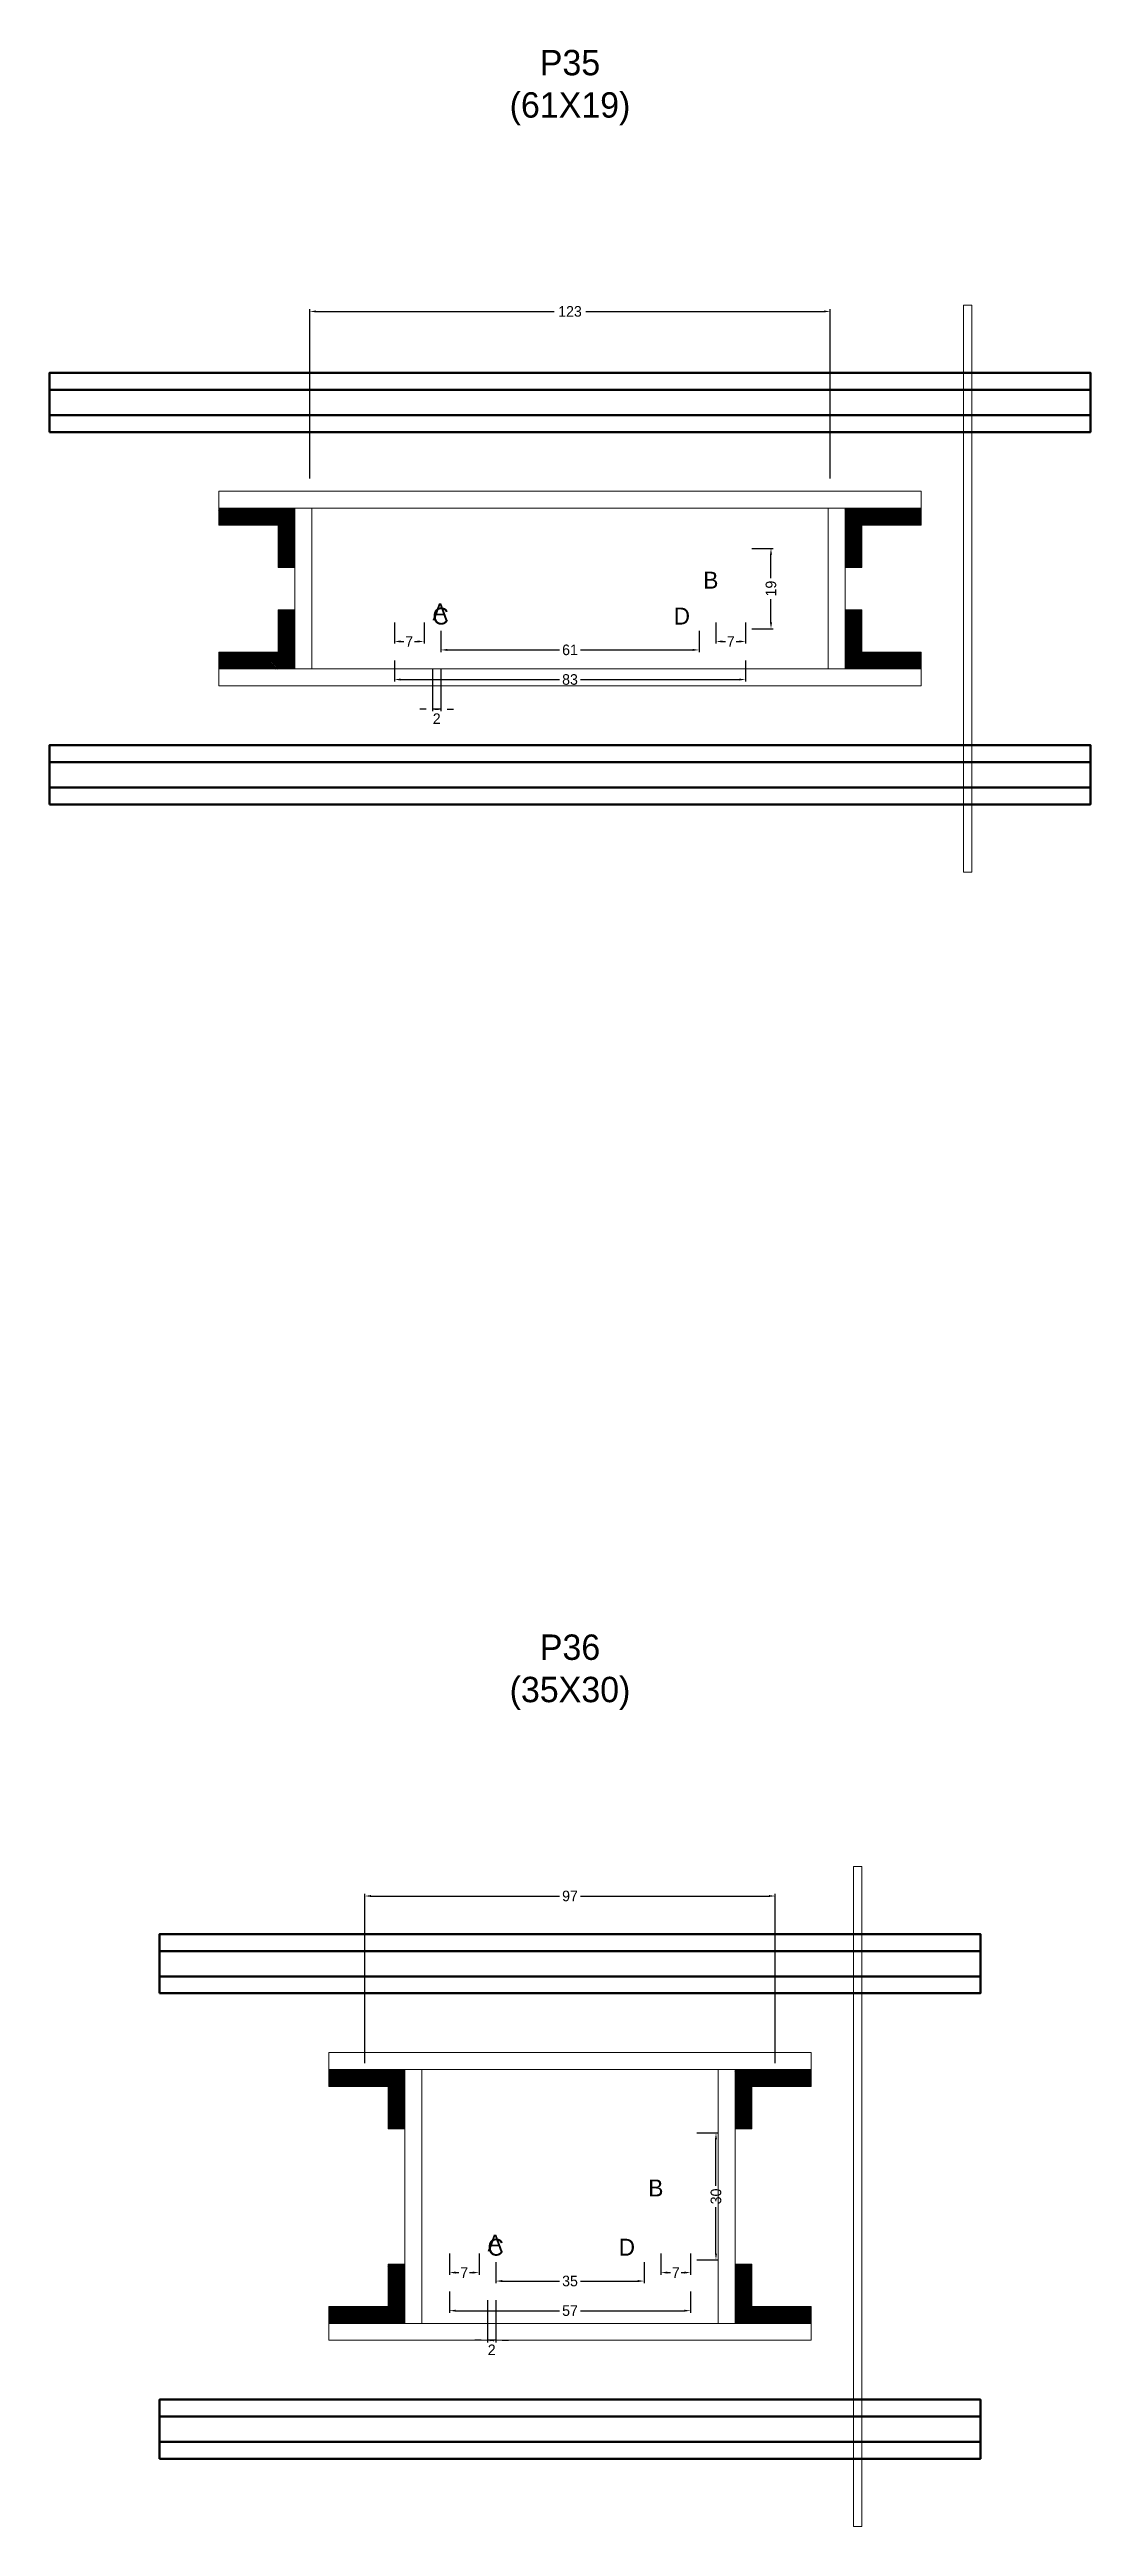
# Model space of a CAD drawing. Header units: centimetres. Extents: x -12000 to 4115, y -10266 to 2668.
# Drawn here: x -123 to 123, y -6018 to -5433 of the extents above; entities that cross this region are included whole.
import ezdxf

# ---------------------------------------------------------------- set-up
doc = ezdxf.new("R2010")
doc.units = ezdxf.units.CM
for name, color, linetype in [('COTA', 241, 'Continuous'), ('GRAVATA', 224, 'Continuous'), ('Hachura', 251, 'Continuous'), ('NOMENCLATURA', 7, 'Continuous'), ('SARRAFO', 251, 'Continuous')]:
    doc.layers.add(name, color=color, linetype=linetype)
doc.dimstyles.new('cotax2', dxfattribs={"dimtxt": 2.5, "dimasz": 1.5, "dimexe": 0.5, "dimexo": 0.5, "dimgap": 0.5, "dimtad": 1, "dimcen": 2.5, "dimazin": 3, "dimtfac": 1, "dimtmove": 0, "dimatfit": 3})

msp = doc.modelspace()

# ---------------------------------------------------------------- texts
at = {"layer": 'NOMENCLATURA'}
for s, p in [('B', (31.5, -5560)), ('A', (-32.5, -5567.5)), ('C', (-32.5, -5568.5)), ('D', (24.5, -5568.5)), ('B', (18.5, -5940)), ('A', (-19.5, -5953)), ('C', (-19.5, -5954)), ('D', (11.5, -5954))]:
    msp.add_text(s, height=4, dxfattribs=at).set_placement(p)
at = {"layer": 'NOMENCLATURA', "char_height": 6, "attachment_point": 8}
for s, insert in [('P35\\P(61X19)', (0, -5450.5)), ('P36\\P(35X30)', (0, -5825))]:
    msp.add_mtext(s, dxfattribs=dict(at, insert=insert))

# ---------------------------------------------------------------- blocks, each defined once
blk = doc.blocks.new('_CLOSEDFILLED')
at = {"color": 0, "linetype": 'BYBLOCK'}
blk.add_solid([(-1, 0.16), (0, 0), (-1, -0.16)], dxfattribs=at)
blk = doc.blocks.new('*D430')
for p, q in [((-28.5, -5962.5), (-28.5, -5967.5)), ((28.5, -5962.5), (28.5, -5967.5)), ((-27, -5967), (-2.5, -5967)), ((2.5, -5967), (27, -5967))]:
    blk.add_line(p, q)
at = {"layer": 'Defpoints'}
for p in [(-28.5, -5962), (28.5, -5962), (-28.5, -5967)]:
    blk.add_point(p, dxfattribs=at)
at = {"layer": 'COTA', "xscale": 1.5, "yscale": 1.5, "rotation": 180}
blk.add_blockref('_CLOSEDFILLED', (-28.5, -5967), dxfattribs=at)
at = {"layer": 'COTA', "xscale": 1.5, "yscale": 1.5}
blk.add_blockref('_CLOSEDFILLED', (28.5, -5967), dxfattribs=at)
at = {"layer": 'COTA', "insert": (0, -5967), "char_height": 2.5, "attachment_point": 5}
blk.add_mtext('57', dxfattribs=at)
blk = doc.blocks.new('*D431')
for p, q in [((-17.5, -5955.5), (-17.5, -5960.5)), ((17.5, -5955.5), (17.5, -5960.5)), ((-16, -5960), (-2.5, -5960)), ((2.5, -5960), (16, -5960))]:
    blk.add_line(p, q)
at = {"layer": 'Defpoints'}
for p in [(-17.5, -5955), (17.5, -5955), (-17.5, -5960)]:
    blk.add_point(p, dxfattribs=at)
at = {"layer": 'COTA', "xscale": 1.5, "yscale": 1.5, "rotation": 180}
blk.add_blockref('_CLOSEDFILLED', (-17.5, -5960), dxfattribs=at)
at = {"layer": 'COTA', "xscale": 1.5, "yscale": 1.5}
blk.add_blockref('_CLOSEDFILLED', (17.5, -5960), dxfattribs=at)
at = {"layer": 'COTA', "insert": (0, -5960), "char_height": 2.5, "attachment_point": 5}
blk.add_mtext('35', dxfattribs=at)
blk = doc.blocks.new('*D432')
for p, q in [((30, -5925), (35, -5925)), ((34.5, -5937.5), (34.5, -5926.5)), ((34.5, -5953.5), (34.5, -5942.5)), ((30, -5955), (35, -5955))]:
    blk.add_line(p, q)
at = {"layer": 'Defpoints'}
for p in [(29.5, -5925), (29.5, -5955), (34.5, -5955)]:
    blk.add_point(p, dxfattribs=at)
at = {"layer": 'COTA', "xscale": 1.5, "yscale": 1.5}
for p, rotation in [((34.5, -5925), 90), ((34.5, -5955), 270)]:
    blk.add_blockref('_CLOSEDFILLED', p, dxfattribs=dict(at, rotation=rotation))
at = {"layer": 'COTA', "insert": (34.5, -5940), "char_height": 2.5, "attachment_point": 5, "rotation": 90}
blk.add_mtext('30', dxfattribs=at)
blk = doc.blocks.new('*D433')
for p, q in [((-28.5, -5953.5), (-28.5, -5958.5)), ((-27, -5958), (-26.25, -5958)), ((-23.75, -5958), (-23, -5958)), ((-21.5, -5953.5), (-21.5, -5958.5))]:
    blk.add_line(p, q)
at = {"layer": 'Defpoints'}
for p in [(-28.5, -5953), (-21.5, -5953), (-28.5, -5958)]:
    blk.add_point(p, dxfattribs=at)
at = {"layer": 'COTA', "xscale": 1.5, "yscale": 1.5, "rotation": 180}
blk.add_blockref('_CLOSEDFILLED', (-28.5, -5958), dxfattribs=at)
at = {"layer": 'COTA', "xscale": 1.5, "yscale": 1.5}
blk.add_blockref('_CLOSEDFILLED', (-21.5, -5958), dxfattribs=at)
at = {"layer": 'COTA', "insert": (-25, -5958), "char_height": 2.5, "attachment_point": 5}
blk.add_mtext('7', dxfattribs=at)
blk = doc.blocks.new('*D434')
for p, q in [((21.5, -5953.5), (21.5, -5958.5)), ((23, -5958), (23.75, -5958)), ((26.25, -5958), (27, -5958)), ((28.5, -5953.5), (28.5, -5958.5))]:
    blk.add_line(p, q)
at = {"layer": 'Defpoints'}
for p in [(21.5, -5953), (28.5, -5953), (21.5, -5958)]:
    blk.add_point(p, dxfattribs=at)
at = {"layer": 'COTA', "xscale": 1.5, "yscale": 1.5, "rotation": 180}
blk.add_blockref('_CLOSEDFILLED', (21.5, -5958), dxfattribs=at)
at = {"layer": 'COTA', "xscale": 1.5, "yscale": 1.5}
blk.add_blockref('_CLOSEDFILLED', (28.5, -5958), dxfattribs=at)
at = {"layer": 'COTA', "insert": (25, -5958), "char_height": 2.5, "attachment_point": 5}
blk.add_mtext('7', dxfattribs=at)
blk = doc.blocks.new('*D435')
for p, q in [((-48.5, -5908.5), (-48.5, -5868.5)), ((-47, -5869), (-2.5, -5869)), ((2.5, -5869), (47, -5869)), ((48.5, -5908.5), (48.5, -5868.5))]:
    blk.add_line(p, q)
at = {"layer": 'Defpoints'}
for p in [(-48.5, -5869), (-48.5, -5909), (48.5, -5909)]:
    blk.add_point(p, dxfattribs=at)
at = {"layer": 'COTA', "xscale": 1.5, "yscale": 1.5, "rotation": 180}
blk.add_blockref('_CLOSEDFILLED', (-48.5, -5869), dxfattribs=at)
at = {"layer": 'COTA', "xscale": 1.5, "yscale": 1.5}
blk.add_blockref('_CLOSEDFILLED', (48.5, -5869), dxfattribs=at)
at = {"layer": 'COTA', "insert": (0, -5869), "char_height": 2.5, "attachment_point": 5}
blk.add_mtext('97', dxfattribs=at)
blk = doc.blocks.new('*D404')
for p, q in [((-41.5, -5577), (-41.5, -5582)), ((41.5, -5577), (41.5, -5582)), ((-40, -5581.5), (-2.5, -5581.5)), ((2.5, -5581.5), (40, -5581.5))]:
    blk.add_line(p, q)
at = {"layer": 'Defpoints'}
for p in [(-41.5, -5576.5), (41.5, -5576.5), (-41.5, -5581.5)]:
    blk.add_point(p, dxfattribs=at)
at = {"layer": 'COTA', "xscale": 1.5, "yscale": 1.5, "rotation": 180}
blk.add_blockref('_CLOSEDFILLED', (-41.5, -5581.5), dxfattribs=at)
at = {"layer": 'COTA', "xscale": 1.5, "yscale": 1.5}
blk.add_blockref('_CLOSEDFILLED', (41.5, -5581.5), dxfattribs=at)
at = {"layer": 'COTA', "insert": (0, -5581.5), "char_height": 2.5, "attachment_point": 5}
blk.add_mtext('83', dxfattribs=at)
blk = doc.blocks.new('*D405')
for p, q in [((-30.5, -5570), (-30.5, -5575)), ((30.5, -5570), (30.5, -5575)), ((-29, -5574.5), (-2.5, -5574.5)), ((2.5, -5574.5), (29, -5574.5))]:
    blk.add_line(p, q)
at = {"layer": 'Defpoints'}
for p in [(-30.5, -5569.5), (30.5, -5569.5), (-30.5, -5574.5)]:
    blk.add_point(p, dxfattribs=at)
at = {"layer": 'COTA', "xscale": 1.5, "yscale": 1.5, "rotation": 180}
blk.add_blockref('_CLOSEDFILLED', (-30.5, -5574.5), dxfattribs=at)
at = {"layer": 'COTA', "xscale": 1.5, "yscale": 1.5}
blk.add_blockref('_CLOSEDFILLED', (30.5, -5574.5), dxfattribs=at)
at = {"layer": 'COTA', "insert": (0, -5574.5), "char_height": 2.5, "attachment_point": 5}
blk.add_mtext('61', dxfattribs=at)
blk = doc.blocks.new('*D406')
for p, q in [((43, -5550.5), (48, -5550.5)), ((47.5, -5557.5), (47.5, -5552)), ((47.5, -5568), (47.5, -5562.5)), ((43, -5569.5), (48, -5569.5))]:
    blk.add_line(p, q)
at = {"layer": 'Defpoints'}
for p in [(42.5, -5550.5), (42.5, -5569.5), (47.5, -5569.5)]:
    blk.add_point(p, dxfattribs=at)
at = {"layer": 'COTA', "xscale": 1.5, "yscale": 1.5}
for p, rotation in [((47.5, -5550.5), 90), ((47.5, -5569.5), 270)]:
    blk.add_blockref('_CLOSEDFILLED', p, dxfattribs=dict(at, rotation=rotation))
at = {"layer": 'COTA', "insert": (47.5, -5560), "char_height": 2.5, "attachment_point": 5, "rotation": 90}
blk.add_mtext('19', dxfattribs=at)
blk = doc.blocks.new('*D407')
for p, q in [((-41.5, -5568), (-41.5, -5573)), ((-40, -5572.5), (-39.25, -5572.5)), ((-36.75, -5572.5), (-36, -5572.5)), ((-34.5, -5568), (-34.5, -5573))]:
    blk.add_line(p, q)
at = {"layer": 'Defpoints'}
for p in [(-41.5, -5567.5), (-41.5, -5572.5), (-34.5, -5567.5)]:
    blk.add_point(p, dxfattribs=at)
at = {"layer": 'COTA', "xscale": 1.5, "yscale": 1.5, "rotation": 180}
blk.add_blockref('_CLOSEDFILLED', (-41.5, -5572.5), dxfattribs=at)
at = {"layer": 'COTA', "xscale": 1.5, "yscale": 1.5}
blk.add_blockref('_CLOSEDFILLED', (-34.5, -5572.5), dxfattribs=at)
at = {"layer": 'COTA', "insert": (-38, -5572.5), "char_height": 2.5, "attachment_point": 5}
blk.add_mtext('7', dxfattribs=at)
blk = doc.blocks.new('*D408')
for p, q in [((34.5, -5568), (34.5, -5573)), ((36, -5572.5), (36.75, -5572.5)), ((39.25, -5572.5), (40, -5572.5)), ((41.5, -5568), (41.5, -5573))]:
    blk.add_line(p, q)
at = {"layer": 'Defpoints'}
for p in [(34.5, -5567.5), (34.5, -5572.5), (41.5, -5567.5)]:
    blk.add_point(p, dxfattribs=at)
at = {"layer": 'COTA', "xscale": 1.5, "yscale": 1.5, "rotation": 180}
blk.add_blockref('_CLOSEDFILLED', (34.5, -5572.5), dxfattribs=at)
at = {"layer": 'COTA', "xscale": 1.5, "yscale": 1.5}
blk.add_blockref('_CLOSEDFILLED', (41.5, -5572.5), dxfattribs=at)
at = {"layer": 'COTA', "insert": (38, -5572.5), "char_height": 2.5, "attachment_point": 5}
blk.add_mtext('7', dxfattribs=at)
blk = doc.blocks.new('*D409')
for p, q in [((-61.5, -5534), (-61.5, -5494)), ((-60, -5494.5), (-3.75, -5494.5)), ((3.75, -5494.5), (60, -5494.5)), ((61.5, -5534), (61.5, -5494))]:
    blk.add_line(p, q)
at = {"layer": 'Defpoints'}
for p in [(-61.5, -5494.5), (-61.5, -5534.5), (61.5, -5534.5)]:
    blk.add_point(p, dxfattribs=at)
at = {"layer": 'COTA', "xscale": 1.5, "yscale": 1.5, "rotation": 180}
blk.add_blockref('_CLOSEDFILLED', (-61.5, -5494.5), dxfattribs=at)
at = {"layer": 'COTA', "xscale": 1.5, "yscale": 1.5}
blk.add_blockref('_CLOSEDFILLED', (61.5, -5494.5), dxfattribs=at)
at = {"layer": 'COTA', "insert": (0, -5494.5), "char_height": 2.5, "attachment_point": 5}
blk.add_mtext('123', dxfattribs=at)

# ---------------------------------------------------------------- dimensions: what is measured, and where the dimension line sits
at = {"layer": 'COTA'}
for base, p1, p2, picture, middle in [((-61.5, -5494.5), (-61.5, -5534.5), (61.5, -5534.5), '*D409', (0, -5494.5)), ((-41.5, -5572.5), (-41.5, -5567.5), (-34.5, -5567.5), '*D407', (-38, -5572.5)), ((-30.5, -5574.5), (-30.5, -5569.5), (30.5, -5569.5), '*D405', (0, -5574.5)), ((34.5, -5572.5), (34.5, -5567.5), (41.5, -5567.5), '*D408', (38, -5572.5)), ((-41.5, -5581.5), (-41.5, -5576.5), (41.5, -5576.5), '*D404', (0, -5581.5)), ((-48.5, -5869), (-48.5, -5909), (48.5, -5909), '*D435', (0, -5869)), ((-28.5, -5958), (-28.5, -5953), (-21.5, -5953), '*D433', (-25, -5958)), ((21.5, -5958), (21.5, -5953), (28.5, -5953), '*D434', (25, -5958)), ((-17.5, -5960), (-17.5, -5955), (17.5, -5955), '*D431', (0, -5960)), ((-28.5, -5967), (-28.5, -5962), (28.5, -5962), '*D430', (0, -5967))]:
    dim = msp.add_linear_dim(base=base, p1=p1, p2=p2, dimstyle='cotax2', dxfattribs=at)
    dim.commit()
    dim.dimension.update_dxf_attribs({"geometry": picture, "text_midpoint": middle})
for base, p1, p2, picture, middle in [((47.5, -5569.5), (42.5, -5569.5), (42.5, -5550.5), '*D406', (47.5, -5560)), ((34.5, -5955), (29.5, -5955), (29.5, -5925), '*D432', (34.5, -5940))]:
    dim = msp.add_linear_dim(base=base, p1=p1, p2=p2, angle=90, dimstyle='cotax2', dxfattribs=at)
    dim.commit()
    dim.dimension.update_dxf_attribs({"geometry": picture, "text_midpoint": middle})
for base, p1, p2 in [((-30.5, -5588.5), (-30.5, -5578.5), (-32.5, -5578.5)), ((-17.5, -5974), (-17.5, -5964), (-19.5, -5964))]:
    msp.add_linear_dim(base=base, p1=p1, p2=p2, dimstyle='cotax2', dxfattribs=at).render()

# ---------------------------------------------------------------- hatches: boundary and pattern name
at = {"layer": 'SARRAFO'}
h = msp.add_hatch(dxfattribs=at)
h.set_pattern_fill('SOLID', scale=2)
h.paths.add_polyline_path([(-83, -5545), (-69, -5545), (-69, -5541), (-83, -5541)])
h = msp.add_hatch(dxfattribs=at)
h.set_pattern_fill('SOLID', scale=2)
h.paths.add_polyline_path([(-69, -5555), (-65, -5555), (-65, -5541), (-69, -5541)])
h = msp.add_hatch(dxfattribs=at)
h.set_pattern_fill('SOLID', scale=2)
h.paths.add_polyline_path([(65, -5555), (69, -5555), (69, -5541), (65, -5541)])
h = msp.add_hatch(dxfattribs=at)
h.set_pattern_fill('SOLID', scale=2)
h.paths.add_polyline_path([(69, -5545), (83, -5545), (83, -5541), (69, -5541)])
h = msp.add_hatch(dxfattribs=at)
h.set_pattern_fill('SOLID', scale=2)
h.paths.add_polyline_path([(-69, -5579), (-65, -5579), (-65, -5565), (-69, -5565)])
h = msp.add_hatch(dxfattribs=at)
h.set_pattern_fill('SOLID', scale=2)
h.paths.add_polyline_path([(65, -5579), (69, -5579), (69, -5565), (65, -5565)])
h = msp.add_hatch(dxfattribs=at)
h.set_pattern_fill('SOLID', scale=2)
h.paths.add_polyline_path([(-83, -5579), (-69, -5579), (-69, -5575), (-83, -5575)])
h = msp.add_hatch(dxfattribs=at)
h.set_pattern_fill('SOLID', scale=2)
h.paths.add_polyline_path([(69, -5579), (83, -5579), (83, -5575), (69, -5575)])
h = msp.add_hatch(dxfattribs=at)
h.set_pattern_fill('SOLID', scale=2)
h.paths.add_polyline_path([(-57, -5914), (-43, -5914), (-43, -5910), (-57, -5910)])
h = msp.add_hatch(dxfattribs=at)
h.set_pattern_fill('SOLID', scale=2)
h.paths.add_polyline_path([(-43, -5924), (-39, -5924), (-39, -5910), (-43, -5910)])
h = msp.add_hatch(dxfattribs=at)
h.set_pattern_fill('SOLID', scale=2)
h.paths.add_polyline_path([(39, -5924), (43, -5924), (43, -5910), (39, -5910)])
h = msp.add_hatch(dxfattribs=at)
h.set_pattern_fill('SOLID', scale=2)
h.paths.add_polyline_path([(43, -5914), (57, -5914), (57, -5910), (43, -5910)])
h = msp.add_hatch(dxfattribs=at)
h.set_pattern_fill('SOLID', scale=2)
h.paths.add_polyline_path([(-43, -5970), (-39, -5970), (-39, -5956), (-43, -5956)])
h = msp.add_hatch(dxfattribs=at)
h.set_pattern_fill('SOLID', scale=2)
h.paths.add_polyline_path([(39, -5970), (43, -5970), (43, -5956), (39, -5956)])
h = msp.add_hatch(dxfattribs=at)
h.set_pattern_fill('SOLID', scale=2)
h.paths.add_polyline_path([(-57, -5970), (-43, -5970), (-43, -5966), (-57, -5966)])
h = msp.add_hatch(dxfattribs=at)
h.set_pattern_fill('SOLID', scale=2)
h.paths.add_polyline_path([(43, -5970), (57, -5970), (57, -5966), (43, -5966)])

# ---------------------------------------------------------------- linework, layer by layer
at = {"layer": 'GRAVATA', "lineweight": 50}
for points in [[(-123, -5523), (123, -5523), (123, -5509), (-123, -5509)], [(-123, -5519), (123, -5519), (123, -5513), (-123, -5513)], [(-123, -5611), (123, -5611), (123, -5597), (-123, -5597)], [(-123, -5607), (123, -5607), (123, -5601), (-123, -5601)], [(-97, -5892), (97, -5892), (97, -5878), (-97, -5878)], [(-97, -5888), (97, -5888), (97, -5882), (-97, -5882)], [(-97, -6002), (97, -6002), (97, -5988), (-97, -5988)], [(-97, -5998), (97, -5998), (97, -5992), (-97, -5992)]]:
    msp.add_lwpolyline(points, close=True, dxfattribs=at)
at = {"layer": 'Hachura', "lineweight": 13}
for points in [[(93, -5627), (95, -5627), (95, -5493), (93, -5493)], [(67, -6018), (69, -6018), (69, -5862), (67, -5862)]]:
    msp.add_lwpolyline(points, close=True, dxfattribs=at)
at = {"layer": 'Hachura', "lineweight": 18}
for points in [[(-83, -5541), (83, -5541), (83, -5537), (-83, -5537)], [(-65, -5579), (-61, -5579), (-61, -5541), (-65, -5541)], [(61, -5579), (65, -5579), (65, -5541), (61, -5541)], [(-83, -5583), (83, -5583), (83, -5579), (-83, -5579)], [(-57, -5910), (57, -5910), (57, -5906), (-57, -5906)], [(-39, -5970), (-35, -5970), (-35, -5910), (-39, -5910)], [(35, -5970), (39, -5970), (39, -5910), (35, -5910)], [(-57, -5974), (57, -5974), (57, -5970), (-57, -5970)]]:
    msp.add_lwpolyline(points, close=True, dxfattribs=at)
at = {"layer": 'SARRAFO', "lineweight": 13}
for points in [[(-83, -5545), (-69, -5545), (-69, -5541), (-83, -5541)], [(-69, -5555), (-65, -5555), (-65, -5541), (-69, -5541)], [(65, -5555), (69, -5555), (69, -5541), (65, -5541)], [(69, -5545), (83, -5545), (83, -5541), (69, -5541)], [(-69, -5579), (-65, -5579), (-65, -5565), (-69, -5565)], [(65, -5579), (69, -5579), (69, -5565), (65, -5565)], [(-83, -5579), (-69, -5579), (-69, -5575), (-83, -5575)], [(69, -5579), (83, -5579), (83, -5575), (69, -5575)], [(-57, -5914), (-43, -5914), (-43, -5910), (-57, -5910)], [(-43, -5924), (-39, -5924), (-39, -5910), (-43, -5910)], [(39, -5924), (43, -5924), (43, -5910), (39, -5910)], [(43, -5914), (57, -5914), (57, -5910), (43, -5910)], [(-43, -5970), (-39, -5970), (-39, -5956), (-43, -5956)], [(39, -5970), (43, -5970), (43, -5956), (39, -5956)], [(-57, -5970), (-43, -5970), (-43, -5966), (-57, -5966)], [(43, -5970), (57, -5970), (57, -5966), (43, -5966)]]:
    msp.add_lwpolyline(points, close=True, dxfattribs=at)

msp.set_redraw_order([(e.dxf.handle, doc.entitydb.next_handle()) for e in msp.query("TEXT MTEXT ATTDEF DIMENSION ARC_DIMENSION")])  # texts and dimensions are drawn at this point

doc.saveas('drawing.dxf')
